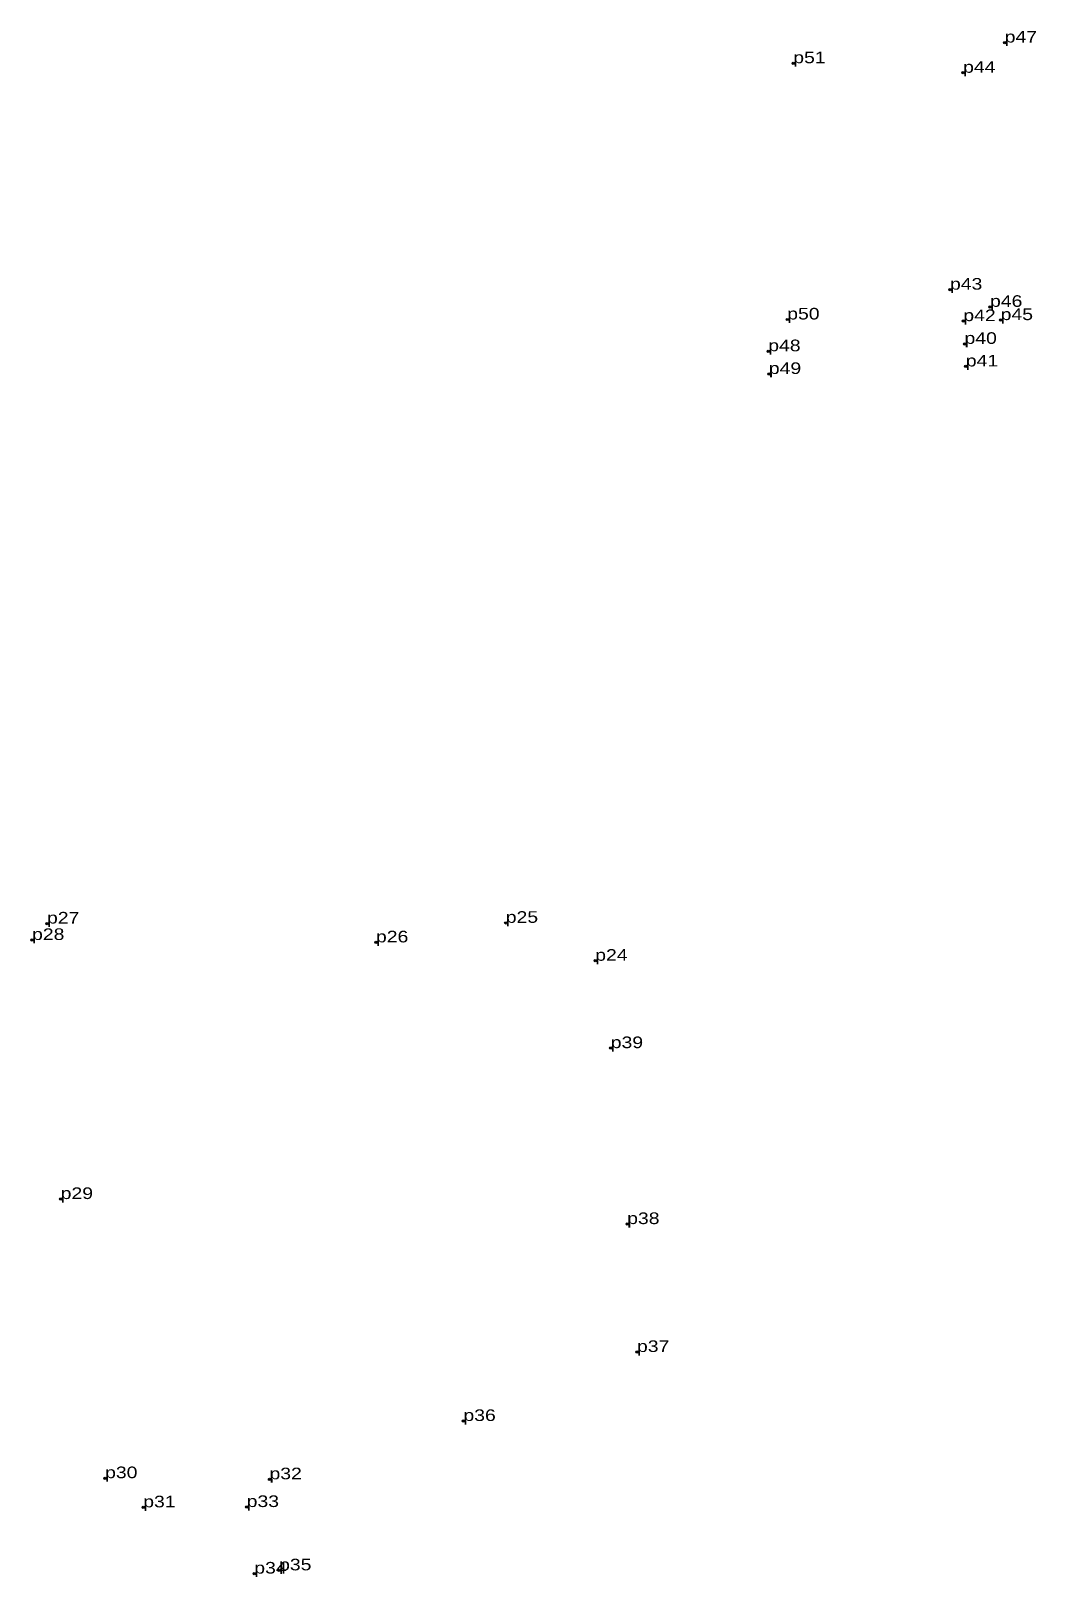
# Model space of a CAD drawing. Header units: metres. Extents: x 535834 to 552096, y 1839994 to 1851656.
# Drawn here: x 541001.2 to 541157.1, y 1849913.5 to 1850153.3 of the extents above; entities that cross this region are included whole.
import ezdxf

# ---------------------------------------------------------------- set-up
doc = ezdxf.new("R2010")
doc.units = ezdxf.units.M
doc.header["$LTSCALE"] = 0.72
doc.header["$PDMODE"] = 32
doc.header["$PDSIZE"] = 0.36
doc.layers.add('12', color=7, linetype='Continuous')
doc.layers.add('7', color=7, linetype='Continuous')

msp = doc.modelspace()

# ---------------------------------------------------------------- texts
at = {"layer": '12', "width": 1.25}
for s, p in [('p47', (541152.28, 1850151.5)), ('p51', (541119.47, 1850148.29)), ('p44', (541145.82, 1850146.81)), ('p43', (541143.79, 1850113.18)), ('p46', (541150, 1850110.51)), ('p50', (541118.53, 1850108.55)), ('p42', (541145.86, 1850108.3)), ('p45', (541151.65, 1850108.46)), ('p48', (541115.59, 1850103.63)), ('p40', (541146.04, 1850104.77)), ('p41', (541146.24, 1850101.27)), ('p49', (541115.68, 1850100.1)), ('p27', (541003.68, 1850014.88)), ('p25', (541074.86, 1850014.99)), ('p28', (541001.36, 1850012.33)), ('p26', (541054.72, 1850011.96)), ('p24', (541088.74, 1850009.11)), ('p39', (541091.15, 1849995.56)), ('p29', (541005.8, 1849972.16)), ('p38', (541093.7, 1849968.28)), ('p37', (541095.22, 1849948.44)), ('p36', (541068.29, 1849937.74)), ('p30', (541012.69, 1849928.87)), ('p32', (541038.2, 1849928.7)), ('p31', (541018.61, 1849924.35)), ('p33', (541034.66, 1849924.4)), ('p34', (541035.84, 1849914.08)), ('p35', (541039.69, 1849914.58))]:
    msp.add_text(s, height=1.8, dxfattribs=at).set_placement(p)

# ---------------------------------------------------------------- linework, layer by layer
at = {"layer": '7'}
for p in [(541152.28, 1850151.5), (541119.47, 1850148.29), (541145.82, 1850146.81), (541143.79, 1850113.18), (541150, 1850110.51), (541118.53, 1850108.55), (541145.86, 1850108.3), (541151.65, 1850108.46), (541146.04, 1850104.77), (541115.59, 1850103.63), (541115.68, 1850100.1), (541146.24, 1850101.27), (541003.68, 1850014.88), (541074.86, 1850014.99), (541001.36, 1850012.33), (541054.72, 1850011.96), (541088.74, 1850009.11), (541091.15, 1849995.56), (541005.8, 1849972.16), (541093.7, 1849968.28), (541095.22, 1849948.44), (541068.29, 1849937.74), (541012.69, 1849928.87), (541038.2, 1849928.7), (541018.61, 1849924.35), (541034.66, 1849924.4), (541035.84, 1849914.08), (541039.69, 1849914.58)]:
    msp.add_point(p, dxfattribs=at)

msp.set_redraw_order([(e.dxf.handle, doc.entitydb.next_handle()) for e in msp.query("TEXT MTEXT ATTDEF DIMENSION ARC_DIMENSION")])  # texts and dimensions are drawn at this point

doc.saveas('drawing.dxf')
